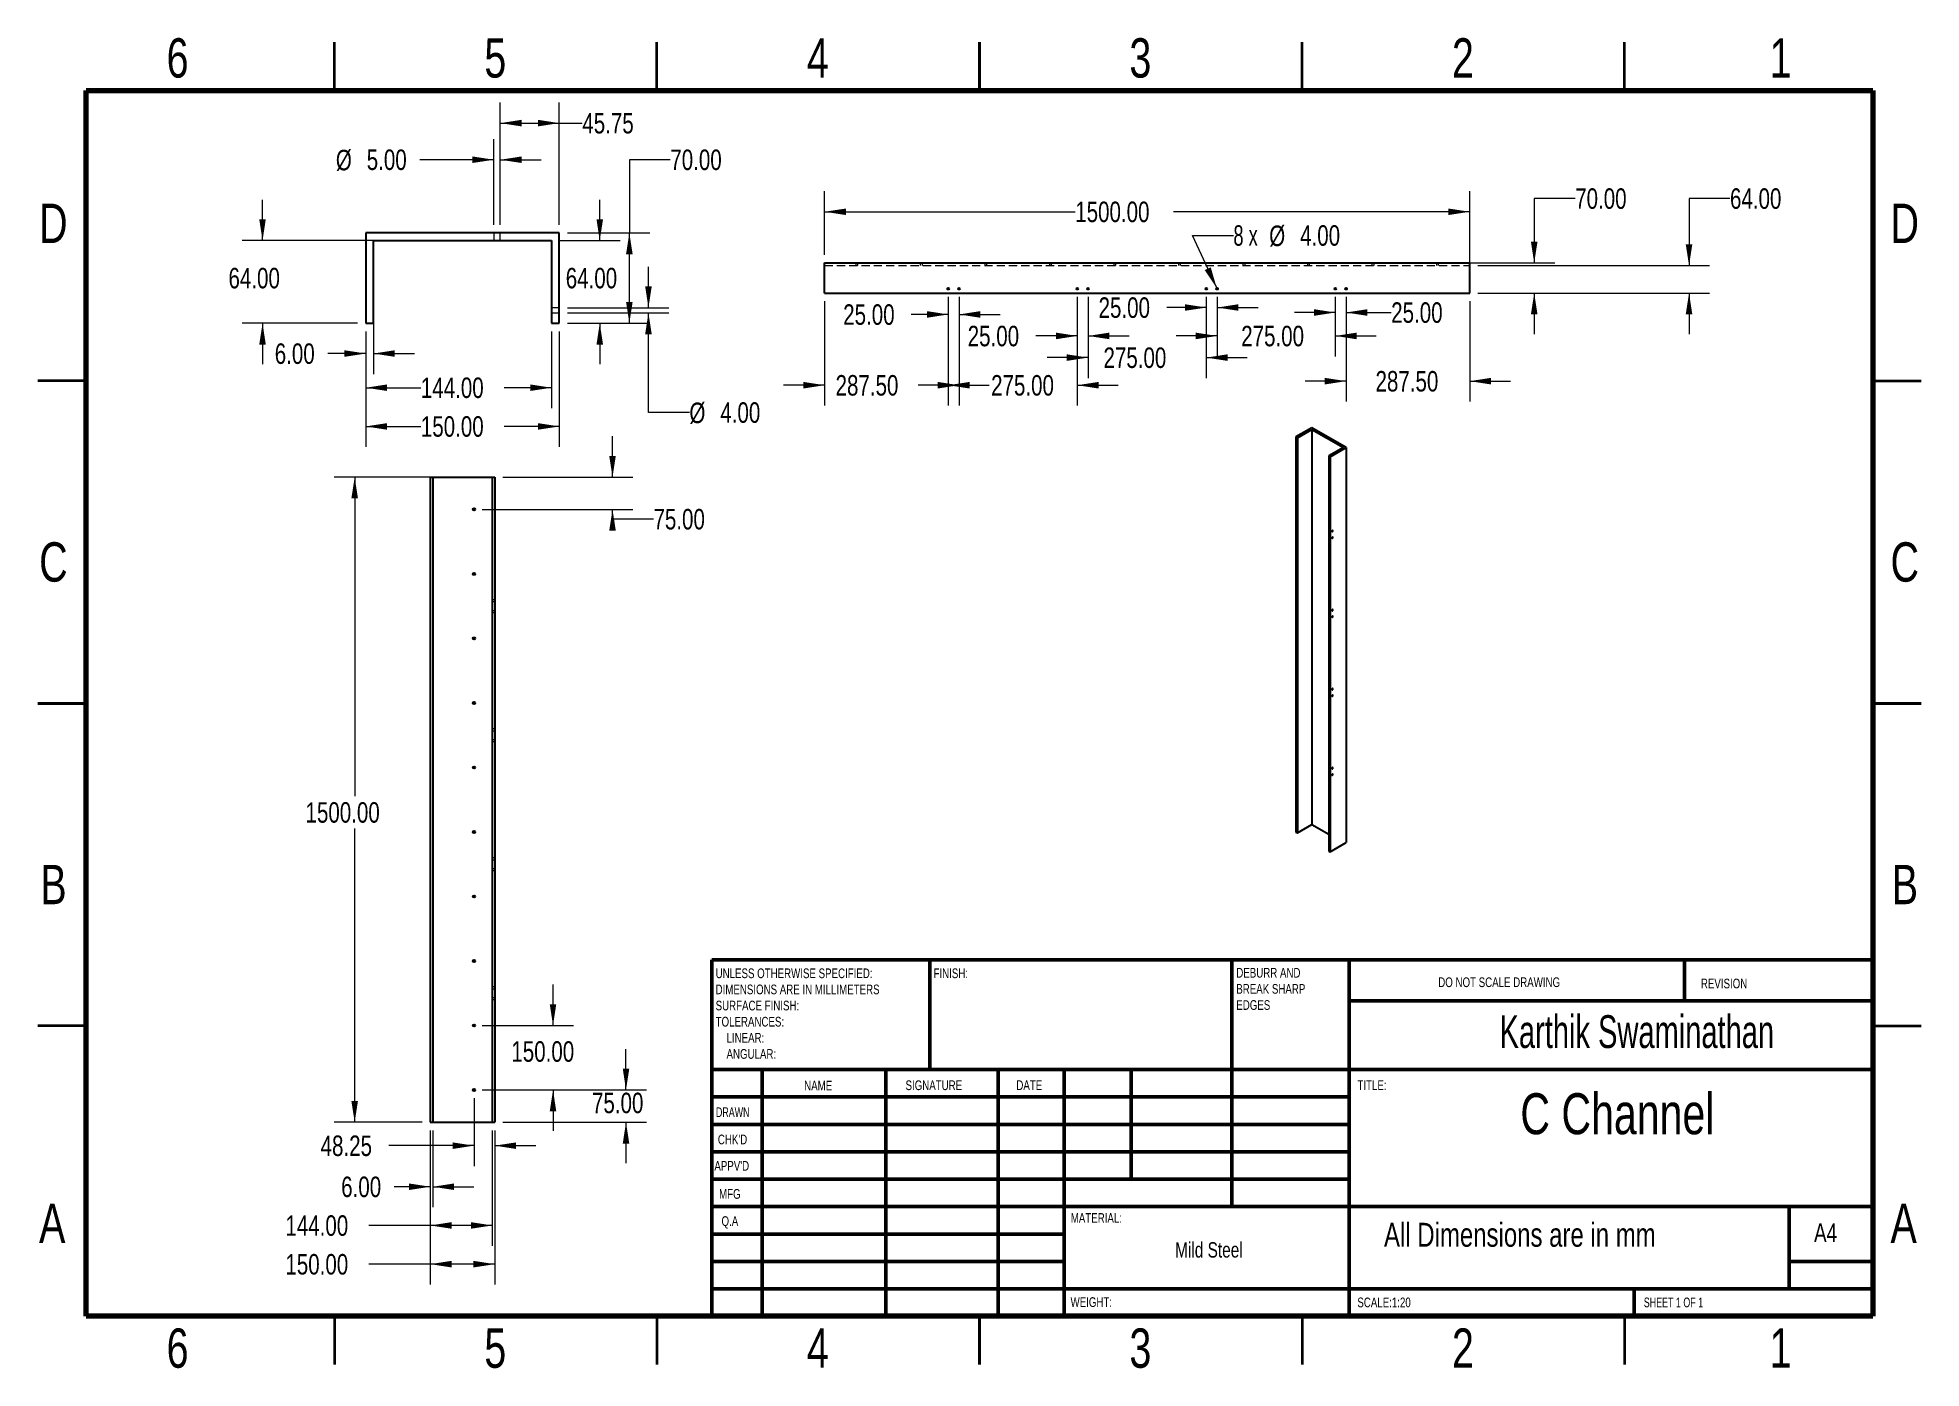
# Model space of a CAD drawing. Header units: millimetres. Extents: x 2 to 294, y 2 to 208.
import ezdxf

# ---------------------------------------------------------------- set-up
doc = ezdxf.new("R2010")
doc.units = ezdxf.units.MM
doc.linetypes.add('HIDDEN', pattern=[1.905, 1.27, -0.635])
doc.styles.add('SLDTEXTSTYLE0', font='TXT', dxfattribs={"width": 0.75})
doc.styles.add('SLDTEXTSTYLE1', font='TXT', dxfattribs={"width": 0.686449})
doc.styles.add('SLDTEXTSTYLE2', font='TXT', dxfattribs={"width": 0.6875})
doc.styles.add('SLDTEXTSTYLE3', font='TXT', dxfattribs={"width": 0.663})
doc.styles.add('SLDTEXTSTYLE4', font='TXT', dxfattribs={"width": 0.666667})
doc.dimstyles.new('SLDDIMSTYLE0', dxfattribs={"dimtxt": 3.175, "dimasz": 3.302, "dimexe": 0, "dimexo": 0.0625, "dimgap": 0.79375, "dimtad": 0, "dimtih": 1, "dimtoh": 1, "dimlfac": 5, "dimrnd": 1e-09, "dimzin": 4, "dimdsep": 46, "dimtxsty": 'SLDTEXTSTYLE0', "dimsah": 1, "dimcen": 0.09, "dimadec": 0, "dimazin": 1, "dimtfac": 1, "dimtmove": 0, "dimatfit": 0, "dimfxl": 1, "dimfrac": 2, "dimtolj": 1, "dimtzin": 12, "dimarcsym": 0})
doc.dimstyles.new('SLDDIMSTYLE1', dxfattribs={"dimtxt": 3.175, "dimasz": 3.302, "dimexe": 0, "dimexo": 0.0625, "dimgap": 0.79375, "dimtad": 0, "dimtih": 1, "dimtoh": 1, "dimlfac": 5, "dimrnd": 1e-09, "dimzin": 4, "dimdsep": 46, "dimtxsty": 'SLDTEXTSTYLE0', "dimsah": 1, "dimcen": 0.09, "dimadec": 0, "dimazin": 1, "dimtfac": 1, "dimtofl": 0, "dimtmove": 0, "dimatfit": 3, "dimfxl": 1, "dimfrac": 2, "dimtolj": 1, "dimtzin": 12, "dimarcsym": 0})
doc.dimstyles.new('SLDDIMSTYLE2', dxfattribs={"dimtxt": 3.175, "dimasz": 3.302, "dimexe": 0, "dimexo": 0.0625, "dimgap": 0.79375, "dimtad": 0, "dimtih": 1, "dimtoh": 1, "dimlfac": 5, "dimrnd": 1e-09, "dimzin": 12, "dimdsep": 46, "dimtxsty": 'SLDTEXTSTYLE0', "dimsah": 1, "dimcen": 0.09, "dimadec": 0, "dimazin": 3, "dimtfac": 1, "dimtofl": 0, "dimtmove": 0, "dimatfit": 3, "dimfxl": 1, "dimfrac": 2, "dimtolj": 1, "dimtzin": 12, "dimarcsym": 0})
doc.dimstyles.new('SLDDIMSTYLE3', dxfattribs={"dimtxt": 3.175, "dimasz": 3.302, "dimexe": 0, "dimexo": 0.0625, "dimgap": 0.79375, "dimtad": 0, "dimtih": 1, "dimtoh": 1, "dimlfac": 15, "dimrnd": 1e-09, "dimzin": 4, "dimdsep": 46, "dimtxsty": 'SLDTEXTSTYLE0', "dimsah": 1, "dimcen": 0.09, "dimadec": 0, "dimazin": 1, "dimtfac": 1, "dimtmove": 0, "dimatfit": 0, "dimfxl": 1, "dimfrac": 2, "dimtolj": 1, "dimtzin": 12, "dimarcsym": 0})
doc.dimstyles.new('SLDDIMSTYLE4', dxfattribs={"dimtxt": 3.175, "dimasz": 3.302, "dimexe": 0, "dimexo": 0.0625, "dimgap": 0.79375, "dimtad": 0, "dimtih": 1, "dimtoh": 1, "dimlfac": 15, "dimrnd": 1e-09, "dimzin": 4, "dimdsep": 46, "dimtxsty": 'SLDTEXTSTYLE0', "dimsah": 1, "dimcen": 0.09, "dimadec": 0, "dimazin": 1, "dimtfac": 1, "dimtofl": 0, "dimtmove": 0, "dimatfit": 3, "dimfxl": 1, "dimfrac": 2, "dimtolj": 1, "dimtzin": 12, "dimarcsym": 0})
doc.dimstyles.new('SLDDIMSTYLE5', dxfattribs={"dimtxt": 3.175, "dimasz": 3.302, "dimexe": 0, "dimexo": 0.0625, "dimgap": 0.79375, "dimtad": 0, "dimtih": 1, "dimtoh": 1, "dimlfac": 15, "dimrnd": 1e-09, "dimzin": 4, "dimdsep": 46, "dimtxsty": 'SLDTEXTSTYLE0', "dimsah": 1, "dimcen": 0, "dimadec": 0, "dimazin": 1, "dimtfac": 1, "dimtofl": 0, "dimtmove": 0, "dimatfit": 3, "dimfxl": 1, "dimfrac": 2, "dimtolj": 1, "dimtzin": 12, "dimarcsym": 0})
doc.dimstyles.new('SLDDIMSTYLE6', dxfattribs={"dimtxt": 3.175, "dimasz": 3.302, "dimexe": 0, "dimexo": 0.0625, "dimgap": 0.79375, "dimtad": 0, "dimtih": 1, "dimtoh": 1, "dimlfac": 15, "dimrnd": 1e-09, "dimzin": 12, "dimdsep": 46, "dimtxsty": 'SLDTEXTSTYLE0', "dimsah": 1, "dimcen": 0.09, "dimadec": 0, "dimazin": 3, "dimtfac": 1, "dimtmove": 0, "dimatfit": 0, "dimfxl": 1, "dimfrac": 2, "dimtolj": 1, "dimtzin": 12, "dimarcsym": 0})

msp = doc.modelspace()

# ---------------------------------------------------------------- texts
at = {"color": 7, "linetype": 'Continuous', "lineweight": 0}
for s, insert, char_height, attachment_point, style in [('6', (24.18862, 208.11369), 6.096, 2, 'SLDTEXTSTYLE0'), ('5', (73.43862, 208.11369), 6.096, 2, 'SLDTEXTSTYLE0'), ('4', (123.43862, 208.11369), 6.096, 2, 'SLDTEXTSTYLE0'), ('3', (173.43862, 208.11369), 6.096, 2, 'SLDTEXTSTYLE0'), ('2', (223.43862, 208.11369), 6.096, 2, 'SLDTEXTSTYLE0'), ('1', (272.68862, 208.11369), 6.096, 2, 'SLDTEXTSTYLE0'), ('D', (4.93015, 182.47569), 6.096, 2, 'SLDTEXTSTYLE0'), ('D', (291.93015, 182.47569), 6.096, 2, 'SLDTEXTSTYLE0'), ('C', (4.9365, 129.97569), 6.096, 2, 'SLDTEXTSTYLE0'), ('C', (291.9365, 129.97569), 6.096, 2, 'SLDTEXTSTYLE0'), ('B', (4.95343, 79.97569), 6.096, 2, 'SLDTEXTSTYLE0'), ('B', (291.95343, 79.97569), 6.096, 2, 'SLDTEXTSTYLE0'), ('FINISH:', (141.37129, 63.91927), 1.5, 1, 'SLDTEXTSTYLE0'), ('DO NOT SCALE DRAWING', (219.61464, 62.53299), 1.5, 1, 'SLDTEXTSTYLE0'), ('REVISION', (260.32758, 62.33491), 1.5, 1, 'SLDTEXTSTYLE0'), ('Karthik Swaminathan', (250.39718, 56.66856), 5.08, 2, 'SLDTEXTSTYLE3'), ('NAME', (121.32224, 46.50148), 1.5, 1, 'SLDTEXTSTYLE0'), ('SIGNATURE', (137.03359, 46.56176), 1.5, 1, 'SLDTEXTSTYLE0'), ('DATE', (154.2147, 46.57618), 1.5, 1, 'SLDTEXTSTYLE0'), ('TITLE:', (207.09016, 46.57618), 1.5, 1, 'SLDTEXTSTYLE0'), ('C Channel', (247.38475, 44.57169), 6.35, 2, 'SLDTEXTSTYLE0'), ('DRAWN', (107.64336, 42.38478), 1.5, 1, 'SLDTEXTSTYLE1'), ("CHK'D", (107.93922, 38.16185), 1.5, 1, 'SLDTEXTSTYLE0'), ("APPV'D", (107.40172, 34.06587), 1.5, 1, 'SLDTEXTSTYLE0'), ('MFG', (108.12401, 29.71578), 1.5, 1, 'SLDTEXTSTYLE0'), ('A', (4.75658, 27.47569), 6.096, 2, 'SLDTEXTSTYLE0'), ('A', (291.75658, 27.47569), 6.096, 2, 'SLDTEXTSTYLE0'), ('Q.A', (108.50904, 25.50466), 1.5, 1, 'SLDTEXTSTYLE0'), ('MATERIAL:', (162.64586, 25.98606), 1.5, 1, 'SLDTEXTSTYLE0'), ('All Dimensions are in mm', (211.20467, 24.48643), 3.7041667, 1, 'SLDTEXTSTYLE0'), ('A4', (277.87116, 24.40639), 2.910417, 1, 'SLDTEXTSTYLE0'), ('Mild Steel', (184.06241, 21.48557), 2.38125, 2, 'SLDTEXTSTYLE0'), ('WEIGHT:', (162.61781, 12.94931), 1.4986, 1, 'SLDTEXTSTYLE0'), ('SCALE:1:20', (207.07397, 12.90009), 1.5, 1, 'SLDTEXTSTYLE0'), ('SHEET 1 OF 1', (251.47829, 12.90009), 1.5, 1, 'SLDTEXTSTYLE2'), ('6', (24.18862, 8.11369), 6.096, 2, 'SLDTEXTSTYLE0'), ('5', (73.43862, 8.11369), 6.096, 2, 'SLDTEXTSTYLE0'), ('4', (123.43862, 8.11369), 6.096, 2, 'SLDTEXTSTYLE0'), ('3', (173.43862, 8.11369), 6.096, 2, 'SLDTEXTSTYLE0'), ('2', (223.43862, 8.11369), 6.096, 2, 'SLDTEXTSTYLE0'), ('1', (272.68862, 8.11369), 6.096, 2, 'SLDTEXTSTYLE0')]:
    msp.add_mtext(s, dxfattribs=dict(at, insert=insert, char_height=char_height, attachment_point=attachment_point, style=style))

# ---------------------------------------------------------------- blocks, each defined once
blk = doc.blocks.new('SW_NOTE_0')
at = {"color": 0, "linetype": 'Continuous', "lineweight": 0, "char_height": 1.5, "attachment_point": 1, "style": 'SLDTEXTSTYLE0'}
for s, insert in [('UNLESS OTHERWISE SPECIFIED:', (0, 1.93)), ('DIMENSIONS ARE IN MILLIMETERS', (0, -0.57)), ('TOLERANCES:', (0, -5.57)), ('SURFACE FINISH:', (0, -3.07)), ('LINEAR:', (1.69, -8.07)), ('ANGULAR:', (1.69, -10.57))]:
    blk.add_mtext(s, dxfattribs=dict(at, insert=insert))
blk = doc.blocks.new('SW_NOTE_0_1')
at = {"color": 0, "linetype": 'Continuous', "lineweight": 0, "char_height": 1.5, "attachment_point": 1, "style": 'SLDTEXTSTYLE0'}
for s, insert in [('DEBURR AND', (0, 1.93)), ('BREAK SHARP', (0, -0.57)), ('EDGES', (0, -3.07))]:
    blk.add_mtext(s, dxfattribs=dict(at, insert=insert))
blk = doc.blocks.new('_D')
at = {"color": 7, "linetype": 'Continuous', "lineweight": 0, "transparency": 16777216}
for p, q in [((54.56, 175.47), (54.56, 156.06)), ((53.36, 162.67), (53.36, 156.06)), ((53.36, 159.24), (47.46, 159.24)), ((54.56, 159.24), (60.91, 159.24))]:
    blk.add_line(p, q, dxfattribs=at)
at = {"color": 7, "linetype": 'Continuous', "lineweight": 18, "transparency": 16777216}
for points in [[(53.36, 159.24), (50.05, 159.75), (50.05, 158.73)], [(54.56, 159.24), (57.86, 158.73), (57.86, 159.75)]]:
    blk.add_solid(points, dxfattribs=at)
at = {"color": 7, "linetype": 'Continuous', "lineweight": 18, "transparency": 16777216, "insert": (39.25, 160.81), "char_height": 3.175, "attachment_point": 1, "style": 'SLDTEXTSTYLE0'}
blk.add_mtext('6.00', dxfattribs=at)
blk = doc.blocks.new('_D_1')
at = {"color": 7, "linetype": 'Continuous', "lineweight": 0, "transparency": 16777216}
for p, q in [((53.36, 162.67), (53.36, 150.77)), ((82.16, 162.67), (82.16, 150.77)), ((53.36, 153.94), (61.9, 153.94)), ((82.16, 153.94), (74.81, 153.94))]:
    blk.add_line(p, q, dxfattribs=at)
at = {"color": 7, "linetype": 'Continuous', "lineweight": 18, "transparency": 16777216}
for points in [[(53.36, 153.94), (56.66, 153.44), (56.66, 154.45)], [(82.16, 153.94), (78.85, 154.45), (78.85, 153.44)]]:
    blk.add_solid(points, dxfattribs=at)
at = {"color": 7, "linetype": 'Continuous', "lineweight": 18, "transparency": 16777216, "insert": (61.9, 155.52), "char_height": 3.175, "attachment_point": 1, "style": 'SLDTEXTSTYLE0'}
blk.add_mtext('144.00', dxfattribs=at)
blk = doc.blocks.new('_D_2')
at = {"color": 7, "linetype": 'Continuous', "lineweight": 0, "transparency": 16777216}
for p, q in [((37.36, 176.74), (37.36, 183.09)), ((80.89, 176.74), (34.18, 176.74)), ((52.09, 163.94), (34.18, 163.94)), ((37.36, 163.94), (37.36, 157.59))]:
    blk.add_line(p, q, dxfattribs=at)
at = {"color": 7, "linetype": 'Continuous', "lineweight": 18, "transparency": 16777216}
for points in [[(37.36, 176.74), (37.86, 180.05), (36.85, 180.05)], [(37.36, 163.94), (36.85, 160.64), (37.86, 160.64)]]:
    blk.add_solid(points, dxfattribs=at)
at = {"color": 7, "linetype": 'Continuous', "lineweight": 18, "transparency": 16777216, "insert": (32.08, 172.52), "char_height": 3.175, "attachment_point": 1, "style": 'SLDTEXTSTYLE0'}
blk.add_mtext('64.00', dxfattribs=at)
blk = doc.blocks.new('_D_3')
at = {"color": 7, "linetype": 'Continuous', "lineweight": 0, "transparency": 16777216}
for p, q in [((53.36, 162.67), (53.36, 144.77)), ((83.36, 162.67), (83.36, 144.77)), ((53.36, 147.94), (61.9, 147.94)), ((83.36, 147.94), (74.81, 147.94))]:
    blk.add_line(p, q, dxfattribs=at)
at = {"color": 7, "linetype": 'Continuous', "lineweight": 18, "transparency": 16777216}
for points in [[(53.36, 147.94), (56.66, 147.43), (56.66, 148.45)], [(83.36, 147.94), (80.05, 148.45), (80.05, 147.43)]]:
    blk.add_solid(points, dxfattribs=at)
at = {"color": 7, "linetype": 'Continuous', "lineweight": 18, "transparency": 16777216, "insert": (61.9, 149.52), "char_height": 3.175, "attachment_point": 1, "style": 'SLDTEXTSTYLE0'}
blk.add_mtext('150.00', dxfattribs=at)
blk = doc.blocks.new('_D_4')
at = {"color": 7, "linetype": 'Continuous', "lineweight": 0, "transparency": 16777216}
for p, q in [((89.63, 176.74), (89.63, 183.09)), ((83.43, 176.74), (92.81, 176.74)), ((84.63, 163.94), (92.81, 163.94)), ((89.63, 163.94), (89.63, 157.59))]:
    blk.add_line(p, q, dxfattribs=at)
at = {"color": 7, "linetype": 'Continuous', "lineweight": 18, "transparency": 16777216}
for points in [[(89.63, 176.74), (90.14, 180.05), (89.13, 180.05)], [(89.63, 163.94), (89.13, 160.64), (90.14, 160.64)]]:
    blk.add_solid(points, dxfattribs=at)
at = {"color": 7, "linetype": 'Continuous', "lineweight": 18, "transparency": 16777216, "insert": (84.36, 172.52), "char_height": 3.175, "attachment_point": 1, "style": 'SLDTEXTSTYLE0'}
blk.add_mtext('64.00', dxfattribs=at)
blk = doc.blocks.new('_D_5')
at = {"color": 7, "linetype": 'Continuous', "lineweight": 0, "transparency": 16777216}
for p, q in [((100.57, 189.28), (94.22, 189.28)), ((94.22, 189.28), (94.22, 177.94)), ((84.63, 177.94), (97.39, 177.94)), ((94.22, 163.94), (94.22, 177.94)), ((84.63, 163.94), (97.39, 163.94))]:
    blk.add_line(p, q, dxfattribs=at)
at = {"color": 7, "linetype": 'Continuous', "lineweight": 18, "transparency": 16777216}
for points in [[(94.22, 177.94), (93.71, 174.64), (94.73, 174.64)], [(94.22, 163.94), (94.73, 167.25), (93.71, 167.25)]]:
    blk.add_solid(points, dxfattribs=at)
at = {"color": 7, "linetype": 'Continuous', "lineweight": 18, "transparency": 16777216, "insert": (100.57, 190.86), "char_height": 3.175, "attachment_point": 1, "style": 'SLDTEXTSTYLE0'}
blk.add_mtext('70.00', dxfattribs=at)
blk = doc.blocks.new('_D_6')
at = {"color": 7, "linetype": 'Continuous', "lineweight": 0, "transparency": 16777216}
for p, q in [((73.21, 179.21), (73.21, 192.46)), ((74.21, 179.21), (74.21, 192.46)), ((73.21, 189.28), (61.72, 189.28)), ((74.21, 189.28), (80.56, 189.28))]:
    blk.add_line(p, q, dxfattribs=at)
at = {"color": 7, "linetype": 'Continuous', "lineweight": 18, "transparency": 16777216}
for points in [[(73.21, 189.28), (69.9, 189.79), (69.9, 188.78)], [(74.21, 189.28), (77.51, 188.78), (77.51, 189.79)]]:
    blk.add_solid(points, dxfattribs=at)
at = {"color": 7, "linetype": 'Continuous', "lineweight": 18, "transparency": 16777216, "char_height": 3.175, "attachment_point": 1, "style": 'SLDTEXTSTYLE0'}
for s, insert in [('%%c', (48.72, 190.82)), ('5.00', (53.51, 190.87))]:
    blk.add_mtext(s, dxfattribs=dict(at, insert=insert))
blk = doc.blocks.new('_D_7')
at = {"color": 7, "linetype": 'Continuous', "lineweight": 0, "transparency": 16777216}
for p, q in [((74.21, 179.21), (74.21, 198.14)), ((83.36, 179.21), (83.36, 198.14)), ((74.21, 194.96), (83.36, 194.96)), ((83.36, 194.96), (86.93, 194.96))]:
    blk.add_line(p, q, dxfattribs=at)
at = {"color": 7, "linetype": 'Continuous', "lineweight": 18, "transparency": 16777216}
for points in [[(74.21, 194.96), (77.51, 194.45), (77.51, 195.47)], [(83.36, 194.96), (80.05, 195.47), (80.05, 194.45)]]:
    blk.add_solid(points, dxfattribs=at)
at = {"color": 7, "linetype": 'Continuous', "lineweight": 18, "transparency": 16777216, "insert": (86.93, 196.53), "char_height": 3.175, "attachment_point": 1, "style": 'SLDTEXTSTYLE0'}
blk.add_mtext('45.75', dxfattribs=at)
blk = doc.blocks.new('_D_8')
at = {"color": 7, "linetype": 'Continuous', "lineweight": 0, "transparency": 16777216}
for p, q in [((97.18, 166.34), (97.18, 172.69)), ((84.63, 166.34), (100.35, 166.34)), ((84.63, 165.54), (100.35, 165.54)), ((97.18, 150.09), (97.18, 165.54)), ((103.53, 150.09), (97.18, 150.09))]:
    blk.add_line(p, q, dxfattribs=at)
at = {"color": 7, "linetype": 'Continuous', "lineweight": 18, "transparency": 16777216}
for points in [[(97.18, 166.34), (97.69, 169.65), (96.67, 169.65)], [(97.18, 165.54), (96.67, 162.24), (97.69, 162.24)]]:
    blk.add_solid(points, dxfattribs=at)
at = {"color": 7, "linetype": 'Continuous', "lineweight": 18, "transparency": 16777216, "char_height": 3.175, "attachment_point": 1, "style": 'SLDTEXTSTYLE0'}
for s, insert in [('%%c', (103.53, 151.63)), ('4.00', (108.32, 151.68))]:
    blk.add_mtext(s, dxfattribs=dict(at, insert=insert))
blk = doc.blocks.new('_D_9')
at = {"color": 7, "linetype": 'Continuous', "lineweight": 0, "transparency": 16777216}
for p, q in [((240.84, 183.28), (234.49, 183.28)), ((234.49, 183.28), (234.49, 173.28)), ((125.76, 173.28), (237.67, 173.28)), ((225.76, 168.61), (237.67, 168.61)), ((234.49, 168.61), (234.49, 162.26))]:
    blk.add_line(p, q, dxfattribs=at)
at = {"color": 7, "linetype": 'Continuous', "lineweight": 18, "transparency": 16777216}
for points in [[(234.49, 173.28), (235, 176.58), (233.98, 176.58)], [(234.49, 168.61), (233.98, 165.31), (235, 165.31)]]:
    blk.add_solid(points, dxfattribs=at)
at = {"color": 7, "linetype": 'Continuous', "lineweight": 18, "transparency": 16777216, "insert": (240.84, 184.85), "char_height": 3.175, "attachment_point": 1, "style": 'SLDTEXTSTYLE0'}
blk.add_mtext('70.00', dxfattribs=at)
blk = doc.blocks.new('_D_10')
at = {"color": 7, "linetype": 'Continuous', "lineweight": 0, "transparency": 16777216}
for p, q in [((124.49, 174.55), (124.49, 184.39)), ((224.49, 169.88), (224.49, 184.39)), ((124.49, 181.22), (163.34, 181.22)), ((224.49, 181.22), (178.59, 181.22))]:
    blk.add_line(p, q, dxfattribs=at)
at = {"color": 7, "linetype": 'Continuous', "lineweight": 18, "transparency": 16777216}
for points in [[(124.49, 181.22), (127.79, 180.71), (127.79, 181.72)], [(224.49, 181.22), (221.19, 181.72), (221.19, 180.71)]]:
    blk.add_solid(points, dxfattribs=at)
at = {"color": 7, "linetype": 'Continuous', "lineweight": 18, "transparency": 16777216, "insert": (163.34, 182.79), "char_height": 3.175, "attachment_point": 1, "style": 'SLDTEXTSTYLE0'}
blk.add_mtext('1500.00', dxfattribs=at)
blk = doc.blocks.new('_D_11')
at = {"color": 7, "linetype": 'Continuous', "lineweight": 0, "transparency": 16777216}
for p, q in [((264.84, 183.28), (258.49, 183.28)), ((258.49, 183.28), (258.49, 172.88)), ((225.76, 172.88), (261.67, 172.88)), ((225.76, 168.61), (261.67, 168.61)), ((258.49, 168.61), (258.49, 162.26))]:
    blk.add_line(p, q, dxfattribs=at)
at = {"color": 7, "linetype": 'Continuous', "lineweight": 18, "transparency": 16777216}
for points in [[(258.49, 172.88), (259, 176.18), (257.98, 176.18)], [(258.49, 168.61), (257.98, 165.31), (259, 165.31)]]:
    blk.add_solid(points, dxfattribs=at)
at = {"color": 7, "linetype": 'Continuous', "lineweight": 18, "transparency": 16777216, "insert": (264.84, 184.85), "char_height": 3.175, "attachment_point": 1, "style": 'SLDTEXTSTYLE0'}
blk.add_mtext('64.00', dxfattribs=at)
blk = doc.blocks.new('_D_12')
at = {"color": 7, "linetype": 'Continuous', "lineweight": 0, "transparency": 16777216}
for p, q in [((143.66, 168.01), (143.66, 162.12)), ((145.33, 168.01), (145.33, 162.12)), ((143.66, 165.3), (137.92, 165.3)), ((145.33, 165.3), (151.68, 165.3))]:
    blk.add_line(p, q, dxfattribs=at)
at = {"color": 7, "linetype": 'Continuous', "lineweight": 18, "transparency": 16777216}
for points in [[(143.66, 165.3), (140.36, 165.81), (140.36, 164.79)], [(145.33, 165.3), (148.63, 164.79), (148.63, 165.81)]]:
    blk.add_solid(points, dxfattribs=at)
at = {"color": 7, "linetype": 'Continuous', "lineweight": 18, "transparency": 16777216, "insert": (127.37, 166.87), "char_height": 3.175, "attachment_point": 1, "style": 'SLDTEXTSTYLE0'}
blk.add_mtext('25.00', dxfattribs=at)
blk = doc.blocks.new('_D_13')
at = {"color": 7, "linetype": 'Continuous', "lineweight": 0, "transparency": 16777216}
for p, q in [((124.49, 167.34), (124.49, 151.16)), ((143.66, 168.01), (143.66, 151.16)), ((124.49, 154.33), (118.14, 154.33)), ((143.66, 154.33), (150.01, 154.33))]:
    blk.add_line(p, q, dxfattribs=at)
at = {"color": 7, "linetype": 'Continuous', "lineweight": 18, "transparency": 16777216}
for points in [[(124.49, 154.33), (121.19, 154.84), (121.19, 153.82)], [(143.66, 154.33), (146.96, 153.82), (146.96, 154.84)]]:
    blk.add_solid(points, dxfattribs=at)
at = {"color": 7, "linetype": 'Continuous', "lineweight": 18, "transparency": 16777216, "insert": (126.19, 155.9), "char_height": 3.175, "attachment_point": 1, "style": 'SLDTEXTSTYLE0'}
blk.add_mtext('287.50', dxfattribs=at)
blk = doc.blocks.new('_D_14')
at = {"color": 7, "linetype": 'Continuous', "lineweight": 0, "transparency": 16777216}
for p, q in [((145.33, 168.01), (145.33, 151.16)), ((163.66, 168.01), (163.66, 151.16)), ((145.33, 154.33), (138.98, 154.33)), ((163.66, 154.33), (170.01, 154.33))]:
    blk.add_line(p, q, dxfattribs=at)
at = {"color": 7, "linetype": 'Continuous', "lineweight": 18, "transparency": 16777216}
for points in [[(145.33, 154.33), (142.02, 154.84), (142.02, 153.82)], [(163.66, 154.33), (166.96, 153.82), (166.96, 154.84)]]:
    blk.add_solid(points, dxfattribs=at)
at = {"color": 7, "linetype": 'Continuous', "lineweight": 18, "transparency": 16777216, "insert": (150.3, 155.9), "char_height": 3.175, "attachment_point": 1, "style": 'SLDTEXTSTYLE0'}
blk.add_mtext('275.00', dxfattribs=at)
blk = doc.blocks.new('_D_15')
at = {"color": 7, "linetype": 'Continuous', "lineweight": 0, "transparency": 16777216}
for p, q in [((163.66, 168.01), (163.66, 158.79)), ((165.33, 168.01), (165.33, 158.79)), ((163.66, 161.97), (157.23, 161.97)), ((165.33, 161.97), (171.68, 161.97))]:
    blk.add_line(p, q, dxfattribs=at)
at = {"color": 7, "linetype": 'Continuous', "lineweight": 18, "transparency": 16777216}
for points in [[(163.66, 161.97), (160.36, 162.48), (160.36, 161.46)], [(165.33, 161.97), (168.63, 161.46), (168.63, 162.48)]]:
    blk.add_solid(points, dxfattribs=at)
at = {"color": 7, "linetype": 'Continuous', "lineweight": 18, "transparency": 16777216, "insert": (146.67, 163.54), "char_height": 3.175, "attachment_point": 1, "style": 'SLDTEXTSTYLE0'}
blk.add_mtext('25.00', dxfattribs=at)
blk = doc.blocks.new('_D_16')
at = {"color": 7, "linetype": 'Continuous', "lineweight": 0, "transparency": 16777216}
for p, q in [((165.33, 168.01), (165.33, 155.44)), ((183.66, 168.01), (183.66, 155.44)), ((165.33, 158.61), (158.98, 158.61)), ((183.66, 158.61), (190.01, 158.61))]:
    blk.add_line(p, q, dxfattribs=at)
at = {"color": 7, "linetype": 'Continuous', "lineweight": 18, "transparency": 16777216}
for points in [[(165.33, 158.61), (162.02, 159.12), (162.02, 158.1)], [(183.66, 158.61), (186.96, 158.1), (186.96, 159.12)]]:
    blk.add_solid(points, dxfattribs=at)
at = {"color": 7, "linetype": 'Continuous', "lineweight": 18, "transparency": 16777216, "insert": (167.72, 160.18), "char_height": 3.175, "attachment_point": 1, "style": 'SLDTEXTSTYLE0'}
blk.add_mtext('275.00', dxfattribs=at)
blk = doc.blocks.new('_D_17')
at = {"color": 7, "linetype": 'Continuous', "lineweight": 0, "transparency": 16777216}
for p, q in [((183.66, 168.01), (183.66, 163.2)), ((185.33, 168.01), (185.33, 163.2)), ((183.66, 166.37), (177.52, 166.37)), ((185.33, 166.37), (191.68, 166.37))]:
    blk.add_line(p, q, dxfattribs=at)
at = {"color": 7, "linetype": 'Continuous', "lineweight": 18, "transparency": 16777216}
for points in [[(183.66, 166.37), (180.36, 166.88), (180.36, 165.87)], [(185.33, 166.37), (188.63, 165.87), (188.63, 166.88)]]:
    blk.add_solid(points, dxfattribs=at)
at = {"color": 7, "linetype": 'Continuous', "lineweight": 18, "transparency": 16777216, "insert": (166.96, 167.95), "char_height": 3.175, "attachment_point": 1, "style": 'SLDTEXTSTYLE0'}
blk.add_mtext('25.00', dxfattribs=at)
blk = doc.blocks.new('_D_18')
at = {"color": 7, "linetype": 'Continuous', "lineweight": 0, "transparency": 16777216}
for p, q in [((185.33, 168.01), (185.33, 158.79)), ((203.66, 168.01), (203.66, 158.79)), ((185.33, 161.97), (178.98, 161.97)), ((203.66, 161.97), (210.01, 161.97))]:
    blk.add_line(p, q, dxfattribs=at)
at = {"color": 7, "linetype": 'Continuous', "lineweight": 18, "transparency": 16777216}
for points in [[(185.33, 161.97), (182.02, 162.48), (182.02, 161.46)], [(203.66, 161.97), (206.96, 161.46), (206.96, 162.48)]]:
    blk.add_solid(points, dxfattribs=at)
at = {"color": 7, "linetype": 'Continuous', "lineweight": 18, "transparency": 16777216, "insert": (189.07, 163.54), "char_height": 3.175, "attachment_point": 1, "style": 'SLDTEXTSTYLE0'}
blk.add_mtext('275.00', dxfattribs=at)
blk = doc.blocks.new('_D_19')
at = {"color": 7, "linetype": 'Continuous', "lineweight": 0, "transparency": 16777216}
for p, q in [((203.66, 168.01), (203.66, 162.43)), ((205.33, 168.01), (205.33, 162.43)), ((203.66, 165.6), (197.31, 165.6)), ((205.33, 165.6), (212.32, 165.6))]:
    blk.add_line(p, q, dxfattribs=at)
at = {"color": 7, "linetype": 'Continuous', "lineweight": 18, "transparency": 16777216}
for points in [[(203.66, 165.6), (200.36, 166.11), (200.36, 165.09)], [(205.33, 165.6), (208.63, 165.09), (208.63, 166.11)]]:
    blk.add_solid(points, dxfattribs=at)
at = {"color": 7, "linetype": 'Continuous', "lineweight": 18, "transparency": 16777216, "insert": (212.32, 167.18), "char_height": 3.175, "attachment_point": 1, "style": 'SLDTEXTSTYLE0'}
blk.add_mtext('25.00', dxfattribs=at)
blk = doc.blocks.new('_D_20')
at = {"color": 7, "linetype": 'Continuous', "lineweight": 0, "transparency": 16777216}
for p, q in [((205.33, 168.01), (205.33, 151.79)), ((224.49, 167.34), (224.49, 151.79)), ((205.33, 154.96), (198.98, 154.96)), ((224.49, 154.96), (230.84, 154.96))]:
    blk.add_line(p, q, dxfattribs=at)
at = {"color": 7, "linetype": 'Continuous', "lineweight": 18, "transparency": 16777216}
for points in [[(205.33, 154.96), (202.02, 155.47), (202.02, 154.45)], [(224.49, 154.96), (227.79, 154.45), (227.79, 155.47)]]:
    blk.add_solid(points, dxfattribs=at)
at = {"color": 7, "linetype": 'Continuous', "lineweight": 18, "transparency": 16777216, "insert": (209.89, 156.53), "char_height": 3.175, "attachment_point": 1, "style": 'SLDTEXTSTYLE0'}
blk.add_mtext('287.50', dxfattribs=at)
blk = doc.blocks.new('_D_21')
at = {"color": 7, "linetype": 'Continuous', "lineweight": 0, "transparency": 16777216}
for p, q in [((185.27, 169.4), (181.51, 177.54)), ((181.51, 177.54), (187.86, 177.54))]:
    blk.add_line(p, q, dxfattribs=at)
at = {"color": 7, "linetype": 'Continuous', "lineweight": 18, "transparency": 16777216}
blk.add_solid([(185.27, 169.4), (184.35, 172.61), (183.42, 172.18)], dxfattribs=at)
at = {"color": 7, "linetype": 'Continuous', "lineweight": 18, "transparency": 16777216, "char_height": 3.175, "attachment_point": 1}
for s, insert, style in [('8 x', (187.86, 179.13), 'SLDTEXTSTYLE4'), ('%%c', (193.41, 179.08), 'SLDTEXTSTYLE0'), ('4.00', (198.2, 179.13), 'SLDTEXTSTYLE0')]:
    blk.add_mtext(s, dxfattribs=dict(at, insert=insert, style=style))
blk = doc.blocks.new('_D_22')
at = {"color": 7, "linetype": 'Continuous', "lineweight": 0, "transparency": 16777216}
for p, q in [((63.36, 38.81), (63.36, 26.9)), ((63.76, 38.81), (63.76, 26.9)), ((63.36, 30.08), (57.76, 30.08)), ((63.76, 30.08), (70.11, 30.08))]:
    blk.add_line(p, q, dxfattribs=at)
at = {"color": 7, "linetype": 'Continuous', "lineweight": 18, "transparency": 16777216}
for points in [[(63.36, 30.08), (60.05, 30.59), (60.05, 29.57)], [(63.76, 30.08), (67.06, 29.57), (67.06, 30.59)]]:
    blk.add_solid(points, dxfattribs=at)
at = {"color": 7, "linetype": 'Continuous', "lineweight": 18, "transparency": 16777216, "insert": (49.55, 31.65), "char_height": 3.175, "attachment_point": 1, "style": 'SLDTEXTSTYLE0'}
blk.add_mtext('6.00', dxfattribs=at)
blk = doc.blocks.new('_D_23')
at = {"color": 7, "linetype": 'Continuous', "lineweight": 0, "transparency": 16777216}
for p, q in [((63.36, 38.81), (63.36, 20.9)), ((72.96, 38.81), (72.96, 20.9)), ((63.36, 24.08), (53.81, 24.08)), ((72.96, 24.08), (63.36, 24.08))]:
    blk.add_line(p, q, dxfattribs=at)
at = {"color": 7, "linetype": 'Continuous', "lineweight": 18, "transparency": 16777216}
for points in [[(63.36, 24.08), (66.66, 23.57), (66.66, 24.59)], [(72.96, 24.08), (69.65, 24.59), (69.65, 23.57)]]:
    blk.add_solid(points, dxfattribs=at)
at = {"color": 7, "linetype": 'Continuous', "lineweight": 18, "transparency": 16777216, "insert": (40.9, 25.65), "char_height": 3.175, "attachment_point": 1, "style": 'SLDTEXTSTYLE0'}
blk.add_mtext('144.00', dxfattribs=at)
blk = doc.blocks.new('_D_24')
at = {"color": 7, "linetype": 'Continuous', "lineweight": 0, "transparency": 16777216}
for p, q in [((63.36, 38.81), (63.36, 14.9)), ((73.36, 38.81), (73.36, 14.9)), ((63.36, 18.08), (53.81, 18.08)), ((73.36, 18.08), (63.36, 18.08))]:
    blk.add_line(p, q, dxfattribs=at)
at = {"color": 7, "linetype": 'Continuous', "lineweight": 18, "transparency": 16777216}
for points in [[(63.36, 18.08), (66.66, 17.57), (66.66, 18.59)], [(73.36, 18.08), (70.05, 18.59), (70.05, 17.57)]]:
    blk.add_solid(points, dxfattribs=at)
at = {"color": 7, "linetype": 'Continuous', "lineweight": 18, "transparency": 16777216, "insert": (40.9, 19.65), "char_height": 3.175, "attachment_point": 1, "style": 'SLDTEXTSTYLE0'}
blk.add_mtext('150.00', dxfattribs=at)
blk = doc.blocks.new('_D_25')
at = {"color": 7, "linetype": 'Continuous', "lineweight": 0, "transparency": 16777216}
for p, q in [((71.69, 140.08), (48.47, 140.08)), ((51.64, 140.08), (51.64, 90.64)), ((51.64, 40.08), (51.64, 85.6)), ((62.09, 40.08), (48.47, 40.08))]:
    blk.add_line(p, q, dxfattribs=at)
at = {"color": 7, "linetype": 'Continuous', "lineweight": 18, "transparency": 16777216}
for points in [[(51.64, 140.08), (51.13, 136.78), (52.15, 136.78)], [(51.64, 40.08), (52.15, 43.38), (51.13, 43.38)]]:
    blk.add_solid(points, dxfattribs=at)
at = {"color": 7, "linetype": 'Continuous', "lineweight": 18, "transparency": 16777216, "insert": (44.02, 89.69), "char_height": 3.175, "attachment_point": 1, "style": 'SLDTEXTSTYLE0'}
blk.add_mtext('1500.00', dxfattribs=at)
blk = doc.blocks.new('_D_26')
at = {"color": 7, "linetype": 'Continuous', "lineweight": 0, "transparency": 16777216}
for p, q in [((93.7, 45.08), (93.7, 51.43)), ((71.41, 45.08), (96.88, 45.08)), ((74.63, 40.08), (96.88, 40.08)), ((93.7, 40.08), (93.7, 33.73))]:
    blk.add_line(p, q, dxfattribs=at)
at = {"color": 7, "linetype": 'Continuous', "lineweight": 18, "transparency": 16777216}
for points in [[(93.7, 45.08), (94.21, 48.38), (93.2, 48.38)], [(93.7, 40.08), (93.2, 36.78), (94.21, 36.78)]]:
    blk.add_solid(points, dxfattribs=at)
at = {"color": 7, "linetype": 'Continuous', "lineweight": 18, "transparency": 16777216, "insert": (88.43, 44.66), "char_height": 3.175, "attachment_point": 1, "style": 'SLDTEXTSTYLE0'}
blk.add_mtext('75.00', dxfattribs=at)
blk = doc.blocks.new('_D_27')
at = {"color": 7, "linetype": 'Continuous', "lineweight": 0, "transparency": 16777216}
for p, q in [((91.61, 140.08), (91.61, 146.43)), ((74.63, 140.08), (94.78, 140.08)), ((71.41, 135.08), (94.78, 135.08)), ((91.61, 133.58), (91.61, 135.08)), ((97.96, 133.58), (91.61, 133.58))]:
    blk.add_line(p, q, dxfattribs=at)
at = {"color": 7, "linetype": 'Continuous', "lineweight": 18, "transparency": 16777216}
for points in [[(91.61, 140.08), (92.12, 143.38), (91.1, 143.38)], [(91.61, 135.08), (91.1, 131.78), (92.12, 131.78)]]:
    blk.add_solid(points, dxfattribs=at)
at = {"color": 7, "linetype": 'Continuous', "lineweight": 18, "transparency": 16777216, "insert": (97.96, 135.15), "char_height": 3.175, "attachment_point": 1, "style": 'SLDTEXTSTYLE0'}
blk.add_mtext('75.00', dxfattribs=at)
blk = doc.blocks.new('_D_28')
at = {"color": 7, "linetype": 'Continuous', "lineweight": 0, "transparency": 16777216}
for p, q in [((70.14, 43.81), (70.14, 33.27)), ((73.36, 38.81), (73.36, 33.27)), ((70.14, 36.45), (56.92, 36.45)), ((73.36, 36.45), (79.71, 36.45))]:
    blk.add_line(p, q, dxfattribs=at)
at = {"color": 7, "linetype": 'Continuous', "lineweight": 18, "transparency": 16777216}
for points in [[(70.14, 36.45), (66.84, 36.95), (66.84, 35.94)], [(73.36, 36.45), (76.66, 35.94), (76.66, 36.95)]]:
    blk.add_solid(points, dxfattribs=at)
at = {"color": 7, "linetype": 'Continuous', "lineweight": 18, "transparency": 16777216, "insert": (46.36, 38.02), "char_height": 3.175, "attachment_point": 1, "style": 'SLDTEXTSTYLE0'}
blk.add_mtext('48.25', dxfattribs=at)
blk = doc.blocks.new('_D_29')
at = {"color": 7, "linetype": 'Continuous', "lineweight": 0, "transparency": 16777216}
for p, q in [((82.39, 55.08), (82.39, 61.43)), ((71.41, 55.08), (85.56, 55.08)), ((71.41, 45.08), (85.56, 45.08)), ((82.39, 45.08), (82.39, 38.73))]:
    blk.add_line(p, q, dxfattribs=at)
at = {"color": 7, "linetype": 'Continuous', "lineweight": 18, "transparency": 16777216}
for points in [[(82.39, 55.08), (82.89, 58.38), (81.88, 58.38)], [(82.39, 45.08), (81.88, 41.78), (82.89, 41.78)]]:
    blk.add_solid(points, dxfattribs=at)
at = {"color": 7, "linetype": 'Continuous', "lineweight": 18, "transparency": 16777216, "insert": (75.93, 52.63), "char_height": 3.175, "attachment_point": 1, "style": 'SLDTEXTSTYLE0'}
blk.add_mtext('150.00', dxfattribs=at)

# ---------------------------------------------------------------- dimensions: what is measured, and where the dimension line sits
at = {"color": 7, "linetype": 'Continuous', "lineweight": 18}
for base, p1, p2, dimstyle, picture, middle in [((83.35551, 194.96024), (74.20551, 177.94472), (83.35551, 177.94472), 'SLDDIMSTYLE2', '_D_7', (92.2039, 194.96024)), ((224.49281, 181.21552), (124.49281, 173.27805), (224.49281, 168.61139), 'SLDDIMSTYLE4', '_D_10', (170.96196, 181.21552)), ((54.55551, 159.23755), (53.35551, 163.94472), (54.55551, 176.74472), 'SLDDIMSTYLE0', '_D', (43.35551, 159.23755)), ((143.65948, 154.33021), (124.49281, 168.61139), (143.65948, 169.27805), 'SLDDIMSTYLE3', '_D_13', (132.64442, 154.33021)), ((145.32614, 165.29862), (143.65948, 169.27805), (145.32614, 169.27805), 'SLDDIMSTYLE3', '_D_12', (132.64442, 165.29862)), ((163.65948, 154.33021), (145.32614, 169.27805), (163.65948, 169.27805), 'SLDDIMSTYLE3', '_D_14', (156.74753, 154.33021)), ((165.32614, 161.96992), (163.65948, 169.27805), (165.32614, 169.27805), 'SLDDIMSTYLE3', '_D_15', (151.95015, 161.96992)), ((183.65948, 158.61139), (165.32614, 169.27805), (183.65948, 169.27805), 'SLDDIMSTYLE3', '_D_16', (174.16964, 158.61139)), ((185.32614, 166.37415), (183.65948, 169.27805), (185.32614, 169.27805), 'SLDDIMSTYLE3', '_D_17', (172.23741, 166.37415)), ((203.65948, 161.96992), (185.32614, 169.27805), (203.65948, 169.27805), 'SLDDIMSTYLE3', '_D_18', (195.5178, 161.96992)), ((205.32614, 165.60276), (203.65948, 169.27805), (205.32614, 169.27805), 'SLDDIMSTYLE3', '_D_19', (217.5986, 165.60276)), ((224.49281, 154.96017), (205.32614, 169.27805), (224.49281, 168.61139), 'SLDDIMSTYLE3', '_D_20', (216.33755, 154.96017)), ((82.15551, 153.94472), (53.35551, 163.94472), (82.15551, 163.94472), 'SLDDIMSTYLE1', '_D_1', (68.35551, 153.94472)), ((83.35551, 147.94272), (53.35551, 163.94472), (83.35551, 163.94472), 'SLDDIMSTYLE1', '_D_3', (68.35551, 147.94272)), ((73.35551, 36.44629), (70.13884, 45.0782), (73.35551, 40.0782), 'SLDDIMSTYLE6', '_D_28', (51.64049, 36.44629)), ((72.95551, 24.0782), (63.35551, 40.0782), (72.95551, 40.0782), 'SLDDIMSTYLE4', '_D_23', (47.35551, 24.0782)), ((73.35551, 18.0782), (63.35551, 40.0782), (73.35551, 40.0782), 'SLDDIMSTYLE4', '_D_24', (47.35551, 18.0782)), ((63.75551, 30.07754), (63.35551, 40.0782), (63.75551, 40.0782), 'SLDDIMSTYLE3', '_D_22', (53.65517, 30.07754))]:
    dim = msp.add_linear_dim(base=base, p1=p1, p2=p2, dimstyle=dimstyle, dxfattribs=at)
    dim.commit()
    dim.dimension.update_dxf_attribs({"geometry": picture, "text_midpoint": middle, "dimtype": 160})
dim = msp.add_linear_dim(base=(74.20551, 189.28435), p1=(73.20551, 177.94472), p2=(74.20551, 177.94472), text='%%c<>', dimstyle='SLDDIMSTYLE0', dxfattribs=at)
dim.commit()
dim.dimension.update_dxf_attribs({"geometry": '_D_6', "text_midpoint": (55.21908, 189.28435), "dimtype": 160})
for base, p1, p2, dimstyle, picture, middle in [((94.21743, 177.94472), (83.35551, 163.94472), (83.35551, 177.94472), 'SLDDIMSTYLE1', '_D_5', (94.21743, 189.28435)), ((234.49281, 173.27805), (224.49281, 168.61139), (124.49281, 173.27805), 'SLDDIMSTYLE3', '_D_9', (234.49281, 183.27805)), ((258.49281, 172.87805), (224.49281, 168.61139), (224.49281, 172.87805), 'SLDDIMSTYLE3', '_D_11', (258.49281, 183.27805)), ((37.35551, 176.74472), (53.35551, 163.94472), (82.15551, 176.74472), 'SLDDIMSTYLE0', '_D_2', (37.35551, 170.94472)), ((89.63473, 176.74472), (83.35551, 163.94472), (82.15551, 176.74472), 'SLDDIMSTYLE0', '_D_4', (89.63473, 170.94472)), ((91.60727, 135.0782), (73.35551, 140.0782), (70.13884, 135.0782), 'SLDDIMSTYLE3', '_D_27', (91.60727, 133.57542)), ((51.64049, 140.0782), (63.35551, 40.0782), (72.95551, 140.0782), 'SLDDIMSTYLE4', '_D_25', (51.64049, 88.12084)), ((82.38582, 55.0782), (70.13884, 45.0782), (70.13884, 55.0782), 'SLDDIMSTYLE3', '_D_29', (82.38582, 51.06062)), ((93.70414, 45.0782), (73.35551, 40.0782), (70.13884, 45.0782), 'SLDDIMSTYLE3', '_D_26', (93.70414, 43.08306))]:
    dim = msp.add_linear_dim(base=base, p1=p1, p2=p2, angle=90, dimstyle=dimstyle, dxfattribs=at)
    dim.commit()
    dim.dimension.update_dxf_attribs({"geometry": picture, "text_midpoint": middle, "dimtype": 160})
dim = msp.add_diameter_dim_2p(p1=(185.38206, 169.15701), p2=(185.27023, 169.3991), text='8 x<>', dimstyle='SLDDIMSTYLE5', dxfattribs=at)
dim.commit()
dim.dimension.update_dxf_attribs({"geometry": '_D_21', "text_midpoint": (197.13471, 177.54088), "dimtype": 163})
dim = msp.add_linear_dim(base=(97.17836, 165.54472), p1=(83.35551, 166.34472), p2=(83.35551, 165.54472), angle=90, text='%%c<>', dimstyle='SLDDIMSTYLE0', dxfattribs=at)
dim.commit()
dim.dimension.update_dxf_attribs({"geometry": '_D_8', "text_midpoint": (97.17836, 150.08972), "dimtype": 160})

# ---------------------------------------------------------------- linework, layer by layer
at = {"color": 7, "linetype": 'Continuous', "lineweight": 35}
for p, q in [((48.5, 200), (48.5, 207.5)), ((98.5, 200), (98.5, 207.5)), ((148.5, 207.5), (148.5, 200)), ((148.5, 200), (148.5, 207.5)), ((198.5, 200), (198.5, 207.5)), ((248.5, 200), (248.5, 207.5)), ((10, 155), (2.5, 155)), ((287, 155), (294.5, 155)), ((2.5, 105), (10, 105)), ((10, 105), (2.5, 105)), ((294.5, 105), (287, 105)), ((287, 105), (294.5, 105)), ((10, 55), (2.5, 55)), ((287, 55), (294.5, 55)), ((48.5, 10), (48.5, 2.5)), ((98.5, 10), (98.5, 2.5)), ((148.5, 2.5), (148.5, 10)), ((148.5, 10), (148.5, 2.5)), ((198.5, 10), (198.5, 2.5)), ((248.5, 10), (248.5, 2.5))]:
    msp.add_line(p, q, dxfattribs=at)
at = {"color": 7, "linetype": 'Continuous', "lineweight": 70}
for p, q in [((10, 10), (10, 200)), ((10, 200), (287, 200)), ((287, 200), (287, 10)), ((287, 10), (10, 10))]:
    msp.add_line(p, q, dxfattribs=at)
at = {"color": 7, "linetype": 'Continuous', "lineweight": 25}
for p, q in [((53.35551, 177.94472), (53.35551, 163.94472)), ((83.35551, 177.94472), (53.35551, 177.94472)), ((54.55551, 176.74472), (82.15551, 176.74472)), ((54.55551, 163.94472), (54.55551, 176.74472)), ((82.15551, 176.74472), (82.15551, 163.94472)), ((83.35551, 163.94472), (83.35551, 177.94472)), ((124.49281, 168.61139), (124.49281, 173.27805)), ((124.49281, 173.27805), (224.49281, 173.27805)), ((224.49281, 168.61139), (224.49281, 173.27805)), ((124.49281, 168.61139), (224.49281, 168.61139)), ((53.35551, 163.94472), (54.55551, 163.94472)), ((82.15551, 163.94472), (83.35551, 163.94472)), ((200.0341, 147.73304), (197.55923, 146.30433)), ((197.55923, 146.30433), (197.77136, 146.18187)), ((197.55923, 146.30433), (197.55923, 85.06377)), ((197.77136, 146.18187), (200.0341, 147.48812)), ((197.77136, 146.18187), (197.77136, 84.94131)), ((205.3374, 144.67151), (200.0341, 147.73304)), ((200.0341, 147.48812), (204.91314, 144.67151)), ((200.0341, 147.48812), (200.0341, 86.24756)), ((204.91314, 144.67151), (202.6504, 143.36526)), ((202.6504, 143.36526), (202.86253, 143.2428)), ((202.6504, 143.36526), (202.6504, 82.1247)), ((202.86253, 143.2428), (205.3374, 144.67151)), ((202.86253, 143.2428), (202.86253, 82.00224)), ((205.3374, 144.67151), (205.3374, 83.43095)), ((63.35551, 140.0782), (63.75551, 140.0782)), ((63.35551, 140.0782), (63.35551, 40.0782)), ((63.75551, 140.0782), (63.75551, 40.0782)), ((63.75551, 140.0782), (72.95551, 140.0782)), ((72.95551, 140.0782), (73.35551, 140.0782)), ((72.95551, 140.0782), (72.95551, 40.0782)), ((73.35551, 140.0782), (73.35551, 40.0782)), ((197.55923, 85.06377), (197.77136, 84.94131)), ((197.77136, 84.94131), (200.0341, 86.24756)), ((200.0341, 86.24756), (202.6504, 84.7372)), ((202.6504, 82.1247), (202.86253, 82.00224)), ((202.86253, 82.00224), (205.3374, 83.43095)), ((63.35551, 40.0782), (63.75551, 40.0782)), ((63.75551, 40.0782), (72.95551, 40.0782)), ((72.95551, 40.0782), (73.35551, 40.0782))]:
    msp.add_line(p, q, dxfattribs=at)
at = {"color": 7, "linetype": 'HIDDEN', "lineweight": 18}
for p, q in [((73.20551, 177.94472), (73.20551, 176.74472)), ((74.20551, 176.74472), (74.20551, 177.94472)), ((124.49281, 172.87805), (224.49281, 172.87805)), ((129.32614, 173.27805), (129.32614, 172.87805)), ((129.65948, 172.87805), (129.65948, 173.27805)), ((139.32614, 173.27805), (139.32614, 172.87805)), ((139.65948, 172.87805), (139.65948, 173.27805)), ((149.32614, 173.27805), (149.32614, 172.87805)), ((149.65948, 172.87805), (149.65948, 173.27805)), ((159.32614, 173.27805), (159.32614, 172.87805)), ((159.65948, 172.87805), (159.65948, 173.27805)), ((169.32614, 173.27805), (169.32614, 172.87805)), ((169.65948, 172.87805), (169.65948, 173.27805)), ((179.32614, 173.27805), (179.32614, 172.87805)), ((179.65948, 172.87805), (179.65948, 173.27805)), ((189.32614, 173.27805), (189.32614, 172.87805)), ((189.65948, 172.87805), (189.65948, 173.27805)), ((199.32614, 173.27805), (199.32614, 172.87805)), ((199.65948, 172.87805), (199.65948, 173.27805)), ((209.32614, 173.27805), (209.32614, 172.87805)), ((209.65948, 172.87805), (209.65948, 173.27805)), ((219.32614, 173.27805), (219.32614, 172.87805)), ((219.65948, 172.87805), (219.65948, 173.27805)), ((83.35551, 166.34472), (82.15551, 166.34472)), ((82.15551, 165.54472), (83.35551, 165.54472)), ((73.35551, 121.04487), (72.95551, 121.04487)), ((72.95551, 120.7782), (73.35551, 120.7782)), ((73.35551, 119.3782), (72.95551, 119.3782)), ((72.95551, 119.11154), (73.35551, 119.11154)), ((73.35551, 101.04487), (72.95551, 101.04487)), ((72.95551, 100.7782), (73.35551, 100.7782)), ((73.35551, 99.3782), (72.95551, 99.3782)), ((72.95551, 99.11154), (73.35551, 99.11154)), ((73.35551, 81.04487), (72.95551, 81.04487)), ((72.95551, 80.7782), (73.35551, 80.7782)), ((73.35551, 79.3782), (72.95551, 79.3782)), ((72.95551, 79.11154), (73.35551, 79.11154)), ((73.35551, 61.04487), (72.95551, 61.04487)), ((72.95551, 60.7782), (73.35551, 60.7782)), ((73.35551, 59.3782), (72.95551, 59.3782)), ((72.95551, 59.11154), (73.35551, 59.11154))]:
    msp.add_line(p, q, dxfattribs=at)
at = {"color": 7, "linetype": 'Continuous', "lineweight": 50}
for p, q in [((107, 65.25), (287, 65.25)), ((107, 65.25), (107, 10)), ((140.8, 48.25), (140.8, 65.25)), ((187.6, 65.25), (187.6, 27)), ((205.8, 65.25), (205.8, 10)), ((257.8, 58.875), (257.8, 65.25)), ((287, 58.875), (205.8, 58.875)), ((287, 48.25), (107, 48.25)), ((114.8, 48.25), (114.8, 10)), ((133.99095, 48.25), (133.99095, 10)), ((151.39893, 48.25), (151.39893, 10)), ((161.6, 10), (161.6, 48.25)), ((172, 31.25), (172, 48.25)), ((205.8, 44), (107, 44)), ((205.8, 39.75), (107, 39.75)), ((205.8, 35.5), (107, 35.5)), ((205.8, 31.25), (107, 31.25)), ((161.6, 27), (107, 27)), ((161.6, 27), (287, 27)), ((274, 14.25), (274, 27)), ((161.6, 22.74993), (107, 22.74993)), ((161.6, 18.5), (107, 18.5)), ((287, 18.5), (274, 18.5)), ((107, 14.25), (287, 14.25)), ((250, 10), (250, 14.25))]:
    msp.add_line(p, q, dxfattribs=at)
at = {"color": 7, "linetype": 'Continuous', "lineweight": 25, "flags": 128}
for points in [[(203.14537, 131.66831), (203.15075, 131.64017), (203.16608, 131.62252), (203.18902, 131.61807), (203.21608, 131.62747), (203.24314, 131.64931), (203.26608, 131.68025), (203.28141, 131.71559), (203.28679, 131.74995), (203.28141, 131.77809), (203.26608, 131.79573), (203.24314, 131.80019), (203.21608, 131.79078), (203.18902, 131.76894), (203.16608, 131.738), (203.15075, 131.70266), (203.14537, 131.66831)], [(203.14537, 130.64763), (203.15075, 130.61949), (203.16608, 130.60185), (203.18902, 130.59739), (203.21608, 130.6068), (203.24314, 130.62863), (203.26608, 130.65958), (203.28141, 130.69492), (203.28679, 130.72927), (203.28141, 130.75741), (203.26608, 130.77505), (203.24314, 130.77951), (203.21608, 130.7701), (203.18902, 130.74827), (203.16608, 130.71732), (203.15075, 130.68198), (203.14537, 130.64763)], [(203.14537, 119.42019), (203.15075, 119.39205), (203.16608, 119.37441), (203.18902, 119.36995), (203.21608, 119.37936), (203.24314, 119.4012), (203.26608, 119.43214), (203.28141, 119.46748), (203.28679, 119.50183), (203.28141, 119.52998), (203.26608, 119.54762), (203.24314, 119.55207), (203.21608, 119.54267), (203.18902, 119.52083), (203.16608, 119.48989), (203.15075, 119.45455), (203.14537, 119.42019)], [(203.14537, 118.39952), (203.15075, 118.37138), (203.16608, 118.35374), (203.18902, 118.34928), (203.21608, 118.35868), (203.24314, 118.38052), (203.26608, 118.41146), (203.28141, 118.4468), (203.28679, 118.48116), (203.28141, 118.5093), (203.26608, 118.52694), (203.24314, 118.5314), (203.21608, 118.52199), (203.18902, 118.50016), (203.16608, 118.46921), (203.15075, 118.43387), (203.14537, 118.39952)], [(203.28679, 107.25372), (203.28141, 107.28186), (203.26608, 107.2995), (203.24314, 107.30396), (203.21608, 107.29456), (203.18902, 107.27272), (203.16608, 107.24178), (203.15075, 107.20644), (203.14537, 107.17208), (203.15075, 107.14394), (203.16608, 107.1263), (203.18902, 107.12184), (203.21608, 107.13125), (203.24314, 107.15308), (203.26608, 107.18403), (203.28141, 107.21937), (203.28679, 107.25372)], [(203.28679, 106.23305), (203.28141, 106.26119), (203.26608, 106.27883), (203.24314, 106.28329), (203.21608, 106.27388), (203.18902, 106.25204), (203.16608, 106.2211), (203.15075, 106.18576), (203.14537, 106.15141), (203.15075, 106.12327), (203.16608, 106.10562), (203.18902, 106.10117), (203.21608, 106.11057), (203.24314, 106.13241), (203.26608, 106.16335), (203.28141, 106.19869), (203.28679, 106.23305)], [(203.28679, 95.00561), (203.28141, 95.03375), (203.26608, 95.05139), (203.24314, 95.05585), (203.21608, 95.04644), (203.18902, 95.02461), (203.16608, 94.99366), (203.15075, 94.95832), (203.14537, 94.92397), (203.15075, 94.89583), (203.16608, 94.87819), (203.18902, 94.87373), (203.21608, 94.88314), (203.24314, 94.90497), (203.26608, 94.93592), (203.28141, 94.97126), (203.28679, 95.00561)], [(203.28679, 93.98493), (203.28141, 94.01307), (203.26608, 94.03072), (203.24314, 94.03517), (203.21608, 94.02577), (203.18902, 94.00393), (203.16608, 93.97299), (203.15075, 93.93765), (203.14537, 93.90329), (203.15075, 93.87515), (203.16608, 93.85751), (203.18902, 93.85305), (203.21608, 93.86246), (203.24314, 93.8843), (203.26608, 93.91524), (203.28141, 93.95058), (203.28679, 93.98493)]]:
    msp.add_lwpolyline(points, dxfattribs=at)
at = {"color": 7, "linetype": 'Continuous', "lineweight": 25}
for centre, radius in [((143.65948, 169.27805), 0.13333), ((145.32614, 169.27805), 0.13333), ((163.65948, 169.27805), 0.13333), ((165.32614, 169.27805), 0.13333), ((183.65948, 169.27805), 0.13333), ((185.32614, 169.27805), 0.13333), ((203.65948, 169.27805), 0.13333), ((205.32614, 169.27805), 0.13333), ((70.13884, 135.0782), 0.16667), ((70.13884, 125.0782), 0.16667), ((70.13884, 115.0782), 0.16667), ((70.13884, 105.0782), 0.16667), ((70.13884, 95.0782), 0.16667), ((70.13884, 85.0782), 0.16667), ((70.13884, 75.0782), 0.16667), ((70.13884, 65.0782), 0.16667), ((70.13884, 55.0782), 0.16667), ((70.13884, 45.0782), 0.16667)]:
    msp.add_circle(centre, radius, dxfattribs=at)

# ---------------------------------------------------------------- block references
at = {"color": 7, "linetype": 'Continuous', "lineweight": 0}
for name, p in [('SW_NOTE_0', (107.59367, 61.98737)), ('SW_NOTE_0_1', (188.30922, 62.06949))]:
    msp.add_blockref(name, p, dxfattribs=at)

msp.set_redraw_order([(e.dxf.handle, doc.entitydb.next_handle()) for e in msp.query("TEXT MTEXT ATTDEF DIMENSION ARC_DIMENSION")])  # texts and dimensions are drawn at this point

doc.saveas('drawing.dxf')
